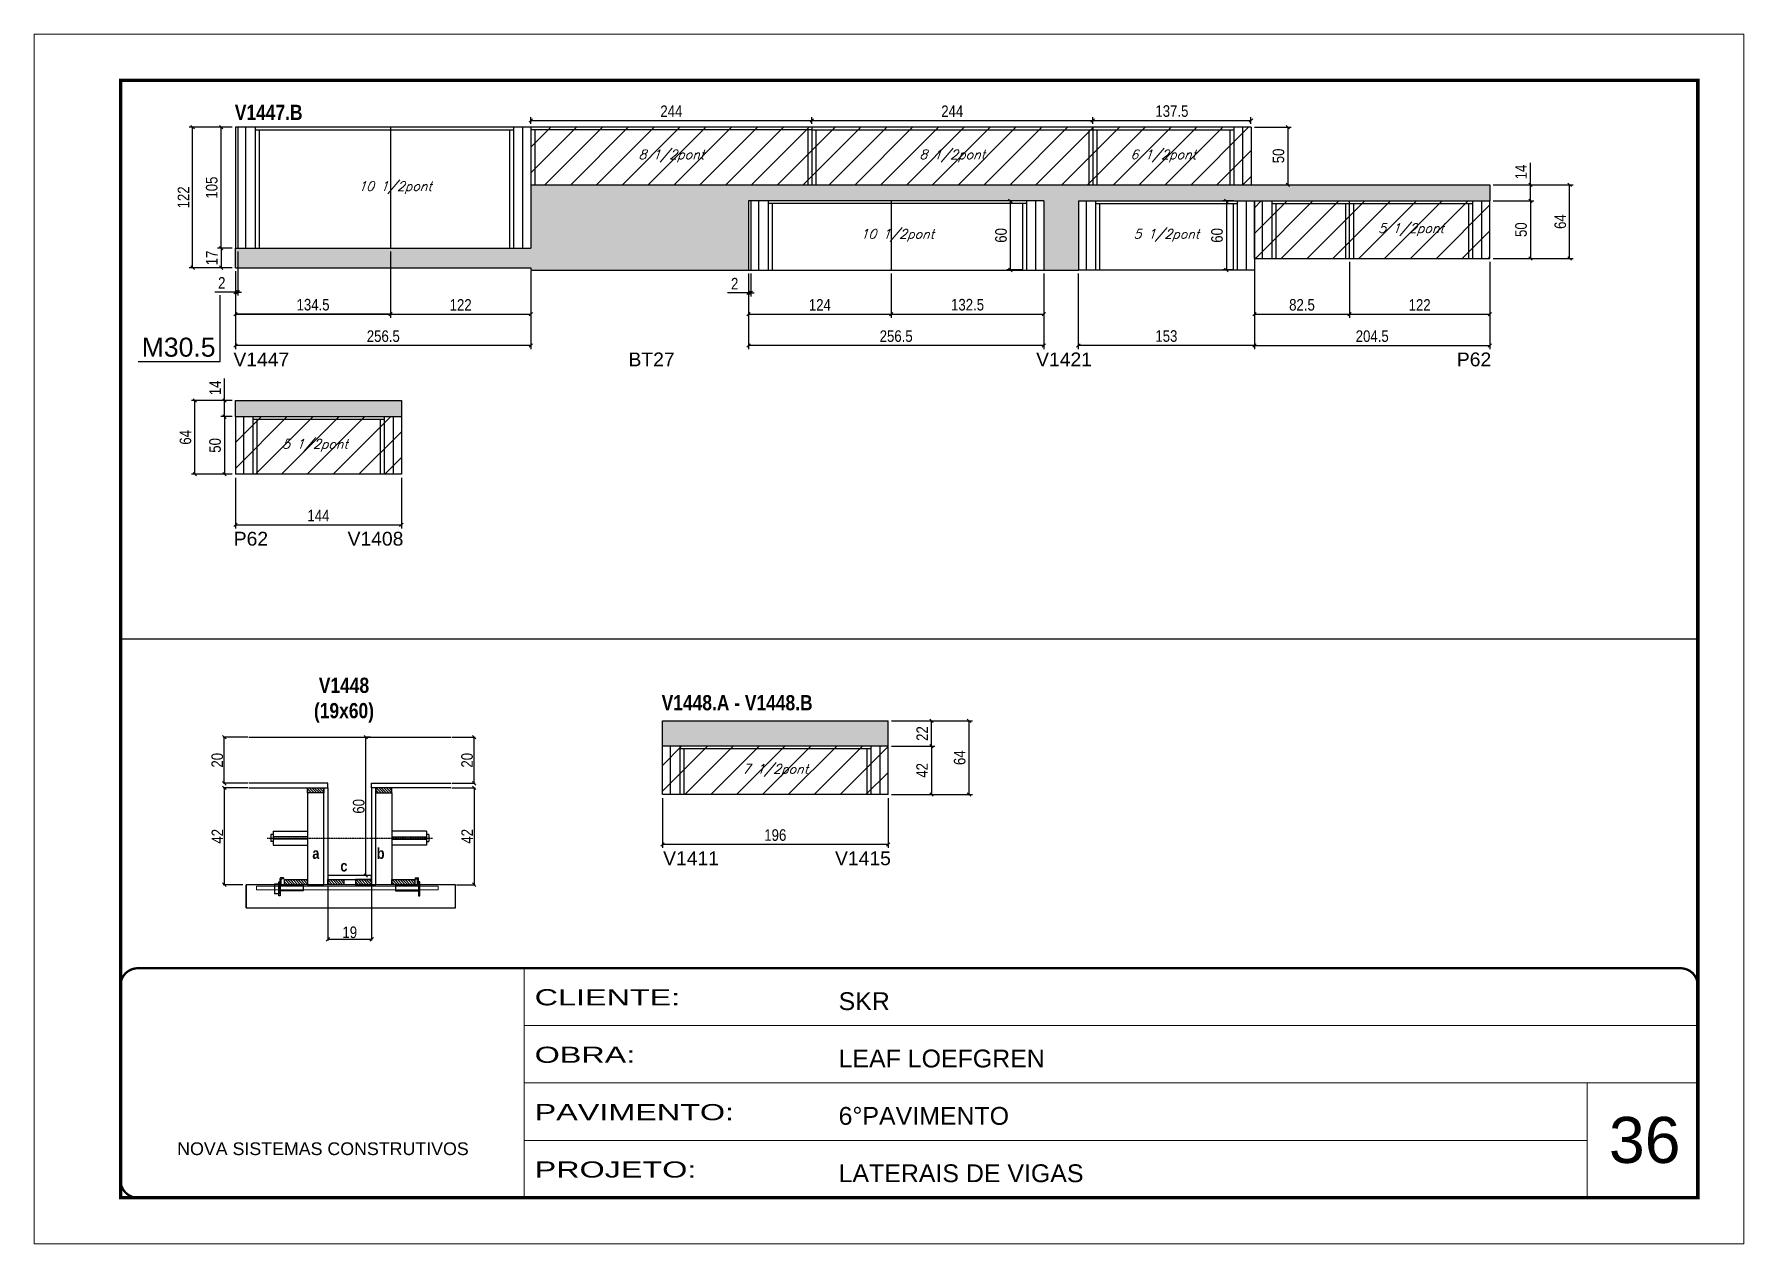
# Model space of a CAD drawing. Extents: x 3309 to 9563, y -2522 to 14608.
# Drawn here: x 8078 to 9563, y 4369 to 5419 of the extents above; entities that cross this region are included whole.
import ezdxf

# ---------------------------------------------------------------- set-up
doc = ezdxf.new("R2010")
doc.units = 0
for name, pattern in [('CONTINUO', [0]), ('DASHED', [0.75, 0.5, -0.25]), ('HIDDEN', [0.375, 0.25, -0.125])]:
    doc.linetypes.add(name, pattern=pattern)
for name, color, linetype in [('5', 5, 'Continuous'), ('barrote', 251, 'Continuous'), ('COTA', 241, 'Continuous'), ('detalhes', 4, 'Continuous'), ('NOMENCLATURA', 7, 'Continuous'), ('Painéis', 200, 'Continuous'), ('presilha', 1, 'Continuous'), ('SARR_2.2x10', 60, 'Continuous'), ('SARR_2.2x7', 40, 'Continuous'), ('SARR_3.5x7', 81, 'Continuous'), ('TENSOR', 3, 'Continuous'), ('texto', 7, 'Continuous')]:
    doc.layers.add(name, color=color, linetype=linetype)
for name, color, linetype, lineweight in [('CARIMBO', 255, 'Continuous', 9), ('CONCRETO', 251, 'Continuous', 25), ('Folhas', 255, 'Continuous', 9), ('Hachura', 251, 'Continuous', 9), ('SARRAFO DE PRESSAO', 251, 'DASHED', 9), ('SCO-___-LAJ', 2, 'Continuous', 0)]:
    doc.layers.add(name, color=color, linetype=linetype, lineweight=lineweight)
doc.styles.add('ARIAL', font='arial.ttf')
doc.styles.add('COTA TECNICA', font='techl___.ttf', dxfattribs={"height": 10})
doc.styles.add('COTA TECNICA 2X', font='techl___.ttf', dxfattribs={"height": 10})
doc.styles.add('Romans', font='romans.shx')
doc.styles.get("Standard").update_dxf_attribs({"font": 'arial.ttf'})
doc.styles.add('TECNICA', font='techb___.ttf', dxfattribs={"height": 10})
doc.styles.add('Tecnologia', font='')
doc.styles.get('Tecnologia').set_extended_font_data('Forgotten Futurist')
doc.dimstyles.new('PAINEL', dxfattribs={"dimtxt": 10, "dimasz": 3, "dimexe": 3, "dimexo": 3, "dimgap": 3, "dimtad": 1, "dimdec": 1, "dimzin": 12, "dimdsep": 46, "dimtxsty": 'COTA TECNICA', "dimblk1": 'OBLIQUE', "dimblk2": 'OBLIQUE', "dimsah": 1, "dimcen": 0.9, "dimclrd": 4, "dimclre": 4, "dimclrt": 240, "dimadec": 1, "dimazin": 3, "dimtfac": 1, "dimtdec": 1, "dimtmove": 0, "dimatfit": 3, "dimfxl": 1, "dimtolj": 1, "dimtzin": 12, "dimarcsym": 0})
doc.dimstyles.new('SECAO', dxfattribs={"dimscale": 0.333333, "dimtxt": 5, "dimasz": 9, "dimexe": 3, "dimexo": 3, "dimgap": 3, "dimtad": 1, "dimdec": 1, "dimlfac": 0.5, "dimzin": 12, "dimdsep": 46, "dimtxsty": 'COTA TECNICA 2X', "dimblk1": 'OBLIQUE', "dimblk2": 'OBLIQUE', "dimsah": 1, "dimcen": 0.9, "dimclrd": 4, "dimclre": 4, "dimclrt": 240, "dimadec": 1, "dimazin": 3, "dimtfac": 1, "dimtdec": 1, "dimtmove": 0, "dimatfit": 3, "dimfxl": 1, "dimtolj": 1, "dimtzin": 12, "dimarcsym": 0})
pattern_1 = [(135, (41568.496, -118831.1891), (-1.122532015, -1.122532015), [])]

msp = doc.modelspace()

# ---------------------------------------------------------------- texts
at = {"layer": '5', "linetype": 'Continuous'}
for s, p in [('V1447', (8250.94, 5130.96)), ('BT27', (8594.09, 5130.96)), ('V1421', (8948.19, 5130.96)), ('P62', (9313.63, 5130.96)), ('P62', (8251.21, 4975.31)), ('V1408', (8350.09, 4975.31)), ('V1411', (8624.18, 4697.9)), ('V1415', (8773.5, 4697.9))]:
    msp.add_text(s, height=12, rotation=0.00004, dxfattribs=at).set_placement(p)
at = {"layer": 'CARIMBO', "style": 'ARIAL'}
msp.add_text('36', height=40, dxfattribs=at).set_placement((9445.73, 4439.4))
at = {"layer": 'detalhes', "style": 'TECNICA'}
for s, p in [('a', (8319.48, 4703.42)), ('b', (8375.46, 4703.41)), ('c', (8343.85, 4692.45))]:
    msp.add_text(s, height=9.6, dxfattribs=at).set_placement(p)
at = {"layer": 'NOMENCLATURA', "style": 'TECNICA'}
for s, p in [('V1447.B', (8252.12, 5344.79)), ('V1448.A - V1448.B', (8622.9, 4832.35))]:
    msp.add_text(s, height=13.2, dxfattribs=at).set_placement(p)
at = {"layer": 'NOMENCLATURA', "linetype": 'Continuous'}
msp.add_text('M30.5', height=16.5, dxfattribs=at).set_placement((8171.31, 5139.34))
at = {"layer": 'NOMENCLATURA', "insert": (8346.96, 4860.68), "char_height": 13.2, "attachment_point": 2, "style": 'TECNICA'}
msp.add_mtext_dynamic_manual_height_columns('V1448\\P(19x60)', width=300.2766, gutter_width=1, heights=[0], dxfattribs=at)
at = {"layer": 'texto', "color": 2, "char_height": 8, "attachment_point": 5, "style": 'Romans'}
for s, insert in [('{\\Q19;\\C256;8 1/2pont}', (8631.34, 5313.55)), ('{\\Q19;\\C256;8 1/2pont}', (8875.34, 5313.55)), ('{\\Q19;\\C256;6 1/2pont}', (9058.59, 5313.55)), ('{\\Q19;\\C256;10 1/2pont}', (8391.34, 5286.05)), ('{\\Q19;\\C256;10 1/2pont}', (8827.59, 5244.55)), ('{\\Q19;\\C256;5 1/2pont}', (9061.34, 5244.55)), ('{\\Q19;\\C256;5 1/2pont}', (9273.84, 5249.55)), ('{\\Q19;\\C256;5 1/2pont}', (8321.84, 5062.29)), ('{\\Q19;\\C256;7 1/2pont}', (8721.62, 4780.16))]:
    msp.add_mtext(s, dxfattribs=dict(at, insert=insert))

# ---------------------------------------------------------------- blocks, each defined once
blk = doc.blocks.new('9999999999')
at = {"color": 30, "linetype": 'CONTINUO'}
for p, q in [((98564.6, 34230.2), (98564.6, 34429.4)), ((98564.6, 34379.6), (99584, 34379.6)), ((98564.6, 34329.8), (99488, 34329.8)), ((99584, 34329.8), (99488, 34329.8)), ((99488, 34329.8), (99488, 34230.2)), ((98564.6, 34280), (99488, 34280))]:
    blk.add_line(p, q, dxfattribs=at)
at = {"color": 30, "linetype": 'CONTINUO', "const_width": 2}
blk.add_lwpolyline([(99584, 34230.2), (99584, 34414.4, 0.414214), (99569, 34429.4), (98229, 34429.4, 0.414214), (98214, 34414.4), (98214, 34245.2, 0.414214), (98229, 34230.2), (99584, 34230.2)], format="xyb", dxfattribs=at)
at = {"layer": 'Folhas'}
blk.add_lwpolyline([(98139, 34190.2), (99624, 34190.2), (99624, 35240.2), (98139, 35240.2)], close=True, dxfattribs=at)
at = {"layer": 'Folhas', "color": 30, "const_width": 3}
blk.add_lwpolyline([(98214, 34230.2), (99584, 34230.2), (99584, 35200.2), (98214, 35200.2)], close=True, dxfattribs=at)
at = {"color": 7, "linetype": 'Continuous', "ltscale": 5, "style": 'ARIAL'}
for s, height, p in [('SKR', 15.48, (98837.7, 34393.1)), ('LEAF LOEFGREN', 15.483, (98837.7, 34343.3)), ('6°PAVIMENTO', 15.483, (98837.7, 34293.5)), ('NOVA SISTEMAS CONSTRUTIVOS', 11.059, (98263.2, 34267.2)), ('LATERAIS DE VIGAS', 15.483, (98837.7, 34243.7))]:
    blk.add_text(s, height=height, dxfattribs=at).set_placement(p)
at = {"layer": 'Folhas', "color": 7, "style": 'Tecnologia', "width": 1.5}
for s, p in [('CLIENTE:', (98573.7, 34397.2)), ('OBRA:', (98573.7, 34347.3)), ('PAVIMENTO:', (98573.7, 34297.5)), ('PROJETO:', (98573.7, 34247.7))]:
    blk.add_text(s, height=14, dxfattribs=at).set_placement(p)
blk = doc.blocks.new('_Oblique')
at = {"color": 0, "linetype": 'ByBlock', "lineweight": -2}
blk.add_line((-0.5, -0.5), (0.5, 0.5), dxfattribs=at)
blk = doc.blocks.new('*D2745')
at = {"layer": 'COTA', "color": 4, "lineweight": -2, "transparency": 16777216}
for p, q in [((8252.8, 5213.6), (8252.8, 5146)), ((8509.3, 5213.6), (8509.3, 5146)), ((8509.3, 5149), (8252.8, 5149))]:
    blk.add_line(p, q, dxfattribs=at)
at = {"layer": 'Defpoints', "color": 0, "transparency": 16777216}
for p in [(8252.8, 5216.6), (8509.3, 5216.6), (8252.8, 5149)]:
    blk.add_point(p, dxfattribs=at)
at = {"layer": 'COTA', "color": 4, "lineweight": -2, "transparency": 16777216, "xscale": 3, "yscale": 3, "zscale": 3, "rotation": 180}
blk.add_blockref('_Oblique', (8252.8, 5149), dxfattribs=at)
at = {"layer": 'COTA', "color": 4, "lineweight": -2, "transparency": 16777216, "xscale": 3, "yscale": 3, "zscale": 3}
blk.add_blockref('_Oblique', (8509.3, 5149), dxfattribs=at)
at = {"layer": 'COTA', "color": 240, "transparency": 16777216, "insert": (8381.1, 5157.1), "char_height": 10, "attachment_point": 5, "style": 'COTA TECNICA'}
blk.add_mtext('\\A1;256.5', dxfattribs=at)
blk = doc.blocks.new('*D2746')
at = {"layer": 'COTA', "color": 4, "lineweight": -2, "transparency": 16777216}
for p, q in [((8249.8, 5338.6), (8237.2, 5338.6)), ((8240.2, 5233.6), (8240.2, 5338.6)), ((8249.8, 5233.6), (8237.2, 5233.6))]:
    blk.add_line(p, q, dxfattribs=at)
at = {"layer": 'Defpoints', "color": 0, "transparency": 16777216}
for p in [(8240.2, 5338.6), (8252.8, 5338.6), (8252.8, 5233.6)]:
    blk.add_point(p, dxfattribs=at)
at = {"layer": 'COTA', "color": 4, "lineweight": -2, "transparency": 16777216, "xscale": 3, "yscale": 3, "zscale": 3}
for p, rotation in [((8240.2, 5338.6), 90), ((8240.2, 5233.6), 270)]:
    blk.add_blockref('_Oblique', p, dxfattribs=dict(at, rotation=rotation))
at = {"layer": 'COTA', "color": 240, "transparency": 16777216, "insert": (8232.1, 5286.1), "char_height": 10, "attachment_point": 5, "rotation": 90, "style": 'COTA TECNICA'}
blk.add_mtext('\\A1;105', dxfattribs=at)
blk = doc.blocks.new('*D2747')
at = {"layer": 'COTA', "color": 4, "lineweight": -2, "transparency": 16777216}
for p, q in [((8249.8, 5233.6), (8237.2, 5233.6)), ((8240.2, 5233.6), (8240.2, 5216.6)), ((8249.8, 5216.6), (8237.2, 5216.6))]:
    blk.add_line(p, q, dxfattribs=at)
at = {"layer": 'Defpoints', "color": 0, "transparency": 16777216}
for p in [(8252.8, 5233.6), (8240.2, 5216.6), (8252.8, 5216.6)]:
    blk.add_point(p, dxfattribs=at)
at = {"layer": 'COTA', "color": 4, "lineweight": -2, "transparency": 16777216, "xscale": 3, "yscale": 3, "zscale": 3}
for p, rotation in [((8240.2, 5233.6), 90), ((8240.2, 5216.6), 270)]:
    blk.add_blockref('_Oblique', p, dxfattribs=dict(at, rotation=rotation))
at = {"layer": 'COTA', "color": 240, "transparency": 16777216, "insert": (8232.1, 5225.1), "char_height": 10, "attachment_point": 5, "rotation": 90, "style": 'COTA TECNICA'}
blk.add_mtext('\\A1;17', dxfattribs=at)
blk = doc.blocks.new('*D2748')
at = {"layer": 'COTA', "color": 4, "lineweight": -2, "transparency": 16777216}
for p, q in [((8249.8, 5338.6), (8212.5, 5338.6)), ((8215.5, 5216.6), (8215.5, 5338.6)), ((8249.8, 5216.6), (8212.5, 5216.6))]:
    blk.add_line(p, q, dxfattribs=at)
at = {"layer": 'Defpoints', "color": 0, "transparency": 16777216}
for p in [(8215.5, 5338.6), (8252.8, 5338.6), (8252.8, 5216.6)]:
    blk.add_point(p, dxfattribs=at)
at = {"layer": 'COTA', "color": 4, "lineweight": -2, "transparency": 16777216, "xscale": 3, "yscale": 3, "zscale": 3}
for p, rotation in [((8215.5, 5338.6), 90), ((8215.5, 5216.6), 270)]:
    blk.add_blockref('_Oblique', p, dxfattribs=dict(at, rotation=rotation))
at = {"layer": 'COTA', "color": 240, "transparency": 16777216, "insert": (8207.5, 5277.6), "char_height": 10, "attachment_point": 5, "rotation": 90, "style": 'COTA TECNICA'}
blk.add_mtext('\\A1;122', dxfattribs=at)
blk = doc.blocks.new('*D2750')
at = {"layer": 'COTA', "color": 4, "lineweight": -2, "transparency": 16777216}
for p, q in [((8698.3, 5211.6), (8698.3, 5146)), ((8954.8, 5211.6), (8954.8, 5146)), ((8954.8, 5149), (8698.3, 5149))]:
    blk.add_line(p, q, dxfattribs=at)
at = {"layer": 'Defpoints', "color": 0, "transparency": 16777216}
for p in [(8698.3, 5214.6), (8954.8, 5214.6), (8698.3, 5149)]:
    blk.add_point(p, dxfattribs=at)
at = {"layer": 'COTA', "color": 4, "lineweight": -2, "transparency": 16777216, "xscale": 3, "yscale": 3, "zscale": 3, "rotation": 180}
blk.add_blockref('_Oblique', (8698.3, 5149), dxfattribs=at)
at = {"layer": 'COTA', "color": 4, "lineweight": -2, "transparency": 16777216, "xscale": 3, "yscale": 3, "zscale": 3}
blk.add_blockref('_Oblique', (8954.8, 5149), dxfattribs=at)
at = {"layer": 'COTA', "color": 240, "transparency": 16777216, "insert": (8826.6, 5157.1), "char_height": 10, "attachment_point": 5, "style": 'COTA TECNICA'}
blk.add_mtext('\\A1;256.5', dxfattribs=at)
blk = doc.blocks.new('*D2752')
at = {"layer": 'COTA', "color": 4, "lineweight": -2, "transparency": 16777216}
for p, q in [((8698.3, 5211.6), (8698.3, 5191.7)), ((8700.3, 5211.6), (8700.3, 5191.7)), ((8698.3, 5194.7), (8680.2, 5194.7)), ((8700.3, 5194.7), (8698.3, 5194.7)), ((8700.3, 5194.7), (8703.3, 5194.7))]:
    blk.add_line(p, q, dxfattribs=at)
at = {"layer": 'Defpoints', "color": 0, "transparency": 16777216}
for p in [(8698.3, 5214.6), (8700.3, 5214.6), (8698.3, 5194.7)]:
    blk.add_point(p, dxfattribs=at)
at = {"layer": 'COTA', "color": 4, "lineweight": -2, "transparency": 16777216, "xscale": 3, "yscale": 3, "zscale": 3}
blk.add_blockref('_Oblique', (8698.3, 5194.7), dxfattribs=at)
at = {"layer": 'COTA', "color": 4, "lineweight": -2, "transparency": 16777216, "xscale": 3, "yscale": 3, "zscale": 3, "rotation": 180}
blk.add_blockref('_Oblique', (8700.3, 5194.7), dxfattribs=at)
at = {"layer": 'COTA', "color": 240, "transparency": 16777216, "insert": (8686.3, 5202.7), "char_height": 10, "attachment_point": 5, "style": 'COTA TECNICA'}
blk.add_mtext('\\A1;2', dxfattribs=at)
blk = doc.blocks.new('*D2753')
at = {"layer": 'COTA', "color": 4, "lineweight": -2, "transparency": 16777216}
for p, q in [((8387.3, 5230.6), (8387.3, 5173.2)), ((8252.8, 5213.6), (8252.8, 5173.2)), ((8252.8, 5176.2), (8387.3, 5176.2))]:
    blk.add_line(p, q, dxfattribs=at)
at = {"layer": 'Defpoints', "color": 0, "transparency": 16777216}
for p in [(8387.3, 5233.6), (8252.8, 5216.6), (8387.3, 5176.2)]:
    blk.add_point(p, dxfattribs=at)
at = {"layer": 'COTA', "color": 4, "lineweight": -2, "transparency": 16777216, "xscale": 3, "yscale": 3, "zscale": 3, "rotation": 180}
blk.add_blockref('_Oblique', (8252.8, 5176.2), dxfattribs=at)
at = {"layer": 'COTA', "color": 4, "lineweight": -2, "transparency": 16777216, "xscale": 3, "yscale": 3, "zscale": 3}
blk.add_blockref('_Oblique', (8387.3, 5176.2), dxfattribs=at)
at = {"layer": 'COTA', "color": 240, "transparency": 16777216, "insert": (8320.1, 5184.4), "char_height": 10, "attachment_point": 5, "style": 'COTA TECNICA'}
blk.add_mtext('\\A1;134.5', dxfattribs=at)
blk = doc.blocks.new('*D2754')
at = {"layer": 'COTA', "color": 4, "lineweight": -2, "transparency": 16777216}
for p, q in [((8387.3, 5230.6), (8387.3, 5173.2)), ((8252.8, 5213.6), (8252.8, 5173.2)), ((8387.3, 5176.2), (8252.8, 5176.2))]:
    blk.add_line(p, q, dxfattribs=at)
at = {"layer": 'Defpoints', "color": 0, "transparency": 16777216}
for p in [(8387.3, 5233.6), (8252.8, 5216.6), (8252.8, 5176.2)]:
    blk.add_point(p, dxfattribs=at)
at = {"layer": 'COTA', "color": 4, "lineweight": -2, "transparency": 16777216, "xscale": 3, "yscale": 3, "zscale": 3, "rotation": 180}
blk.add_blockref('_Oblique', (8252.8, 5176.2), dxfattribs=at)
at = {"layer": 'COTA', "color": 4, "lineweight": -2, "transparency": 16777216, "xscale": 3, "yscale": 3, "zscale": 3}
blk.add_blockref('_Oblique', (8387.3, 5176.2), dxfattribs=at)
at = {"layer": 'COTA', "color": 240, "transparency": 16777216, "insert": (8320.1, 5184.4), "char_height": 10, "attachment_point": 5, "style": 'COTA TECNICA'}
blk.add_mtext('\\A1;134.5', dxfattribs=at)
blk = doc.blocks.new('*D2755')
at = {"layer": 'COTA', "color": 4, "lineweight": -2, "transparency": 16777216}
for p, q in [((8698.3, 5211.6), (8698.3, 5173.2)), ((8822.3, 5211.6), (8822.3, 5173.2)), ((8698.3, 5176.2), (8822.3, 5176.2))]:
    blk.add_line(p, q, dxfattribs=at)
at = {"layer": 'Defpoints', "color": 0, "transparency": 16777216}
for p in [(8698.3, 5214.6), (8822.3, 5214.6), (8822.3, 5176.2)]:
    blk.add_point(p, dxfattribs=at)
at = {"layer": 'COTA', "color": 4, "lineweight": -2, "transparency": 16777216, "xscale": 3, "yscale": 3, "zscale": 3, "rotation": 180}
blk.add_blockref('_Oblique', (8698.3, 5176.2), dxfattribs=at)
at = {"layer": 'COTA', "color": 4, "lineweight": -2, "transparency": 16777216, "xscale": 3, "yscale": 3, "zscale": 3}
blk.add_blockref('_Oblique', (8822.3, 5176.2), dxfattribs=at)
at = {"layer": 'COTA', "color": 240, "transparency": 16777216, "insert": (8760.3, 5184.3), "char_height": 10, "attachment_point": 5, "style": 'COTA TECNICA'}
blk.add_mtext('\\A1;124', dxfattribs=at)
blk = doc.blocks.new('*D2756')
at = {"layer": 'COTA', "color": 4, "lineweight": -2, "transparency": 16777216}
for p, q in [((8822.3, 5211.6), (8822.3, 5173.2)), ((8954.8, 5211.6), (8954.8, 5173.2)), ((8822.3, 5176.2), (8954.8, 5176.2))]:
    blk.add_line(p, q, dxfattribs=at)
at = {"layer": 'Defpoints', "color": 0, "transparency": 16777216}
for p in [(8822.3, 5214.6), (8954.8, 5214.6), (8954.8, 5176.2)]:
    blk.add_point(p, dxfattribs=at)
at = {"layer": 'COTA', "color": 4, "lineweight": -2, "transparency": 16777216, "xscale": 3, "yscale": 3, "zscale": 3, "rotation": 180}
blk.add_blockref('_Oblique', (8822.3, 5176.2), dxfattribs=at)
at = {"layer": 'COTA', "color": 4, "lineweight": -2, "transparency": 16777216, "xscale": 3, "yscale": 3, "zscale": 3}
blk.add_blockref('_Oblique', (8954.8, 5176.2), dxfattribs=at)
at = {"layer": 'COTA', "color": 240, "transparency": 16777216, "insert": (8888.6, 5184.4), "char_height": 10, "attachment_point": 5, "style": 'COTA TECNICA'}
blk.add_mtext('\\A1;132.5', dxfattribs=at)
blk = doc.blocks.new('*D2757')
at = {"layer": 'COTA', "color": 4, "lineweight": -2, "transparency": 16777216}
for p, q in [((8984.8, 5211.6), (8984.8, 5146)), ((9137.8, 5211.6), (9137.8, 5146)), ((9137.8, 5149), (8984.8, 5149))]:
    blk.add_line(p, q, dxfattribs=at)
at = {"layer": 'Defpoints', "color": 0, "transparency": 16777216}
for p in [(8984.8, 5214.6), (9137.8, 5214.6), (8984.8, 5149)]:
    blk.add_point(p, dxfattribs=at)
at = {"layer": 'COTA', "color": 4, "lineweight": -2, "transparency": 16777216, "xscale": 3, "yscale": 3, "zscale": 3, "rotation": 180}
blk.add_blockref('_Oblique', (8984.8, 5149), dxfattribs=at)
at = {"layer": 'COTA', "color": 4, "lineweight": -2, "transparency": 16777216, "xscale": 3, "yscale": 3, "zscale": 3}
blk.add_blockref('_Oblique', (9137.8, 5149), dxfattribs=at)
at = {"layer": 'COTA', "color": 240, "transparency": 16777216, "insert": (9061.3, 5157.2), "char_height": 10, "attachment_point": 5, "style": 'COTA TECNICA'}
blk.add_mtext('\\A1;153', dxfattribs=at)
blk = doc.blocks.new('*D2758')
at = {"layer": 'COTA', "color": 4, "linetype": 'ByBlock', "lineweight": -2, "transparency": 16777216}
for p, q in [((9137.8, 5221.6), (9137.8, 5173.2)), ((9220.3, 5221.6), (9220.3, 5173.2)), ((9137.8, 5176.2), (9220.3, 5176.2))]:
    blk.add_line(p, q, dxfattribs=at)
at = {"layer": 'Defpoints', "color": 0, "linetype": 'ByBlock', "transparency": 16777216}
for p in [(9137.8, 5224.6), (9220.3, 5224.6), (9220.3, 5176.2)]:
    blk.add_point(p, dxfattribs=at)
at = {"layer": 'COTA', "color": 4, "linetype": 'ByBlock', "lineweight": -2, "transparency": 16777216, "xscale": 3, "yscale": 3, "zscale": 3, "rotation": 180}
blk.add_blockref('_Oblique', (9137.8, 5176.2), dxfattribs=at)
at = {"layer": 'COTA', "color": 4, "linetype": 'ByBlock', "lineweight": -2, "transparency": 16777216, "xscale": 3, "yscale": 3, "zscale": 3}
blk.add_blockref('_Oblique', (9220.3, 5176.2), dxfattribs=at)
at = {"layer": 'COTA', "color": 240, "linetype": 'ByBlock', "transparency": 16777216, "insert": (9179.1, 5184.3), "char_height": 10, "attachment_point": 5, "style": 'COTA TECNICA'}
blk.add_mtext('\\A1;82.5', dxfattribs=at)
blk = doc.blocks.new('*D2759')
at = {"layer": 'COTA', "color": 4, "linetype": 'ByBlock', "lineweight": -2, "transparency": 16777216}
for p, q in [((9220.3, 5221.6), (9220.3, 5173.2)), ((9342.3, 5221.6), (9342.3, 5173.2)), ((9220.3, 5176.2), (9342.3, 5176.2))]:
    blk.add_line(p, q, dxfattribs=at)
at = {"layer": 'Defpoints', "color": 0, "linetype": 'ByBlock', "transparency": 16777216}
for p in [(9220.3, 5224.6), (9342.3, 5224.6), (9342.3, 5176.2)]:
    blk.add_point(p, dxfattribs=at)
at = {"layer": 'COTA', "color": 4, "linetype": 'ByBlock', "lineweight": -2, "transparency": 16777216, "xscale": 3, "yscale": 3, "zscale": 3, "rotation": 180}
blk.add_blockref('_Oblique', (9220.3, 5176.2), dxfattribs=at)
at = {"layer": 'COTA', "color": 4, "linetype": 'ByBlock', "lineweight": -2, "transparency": 16777216, "xscale": 3, "yscale": 3, "zscale": 3}
blk.add_blockref('_Oblique', (9342.3, 5176.2), dxfattribs=at)
at = {"layer": 'COTA', "color": 240, "linetype": 'ByBlock', "transparency": 16777216, "insert": (9281.3, 5184.3), "char_height": 10, "attachment_point": 5, "style": 'COTA TECNICA'}
blk.add_mtext('\\A1;122', dxfattribs=at)
blk = doc.blocks.new('*D2760')
at = {"layer": 'COTA', "color": 4, "linetype": 'ByBlock', "lineweight": -2, "transparency": 16777216}
for p, q in [((9137.8, 5221.6), (9137.8, 5146)), ((9342.3, 5221.6), (9342.3, 5146)), ((9137.8, 5149), (9342.3, 5149))]:
    blk.add_line(p, q, dxfattribs=at)
at = {"layer": 'Defpoints', "color": 0, "linetype": 'ByBlock', "transparency": 16777216}
for p in [(9137.8, 5224.6), (9342.3, 5224.6), (9342.3, 5149)]:
    blk.add_point(p, dxfattribs=at)
at = {"layer": 'COTA', "color": 4, "linetype": 'ByBlock', "lineweight": -2, "transparency": 16777216, "xscale": 3, "yscale": 3, "zscale": 3, "rotation": 180}
blk.add_blockref('_Oblique', (9137.8, 5149), dxfattribs=at)
at = {"layer": 'COTA', "color": 4, "linetype": 'ByBlock', "lineweight": -2, "transparency": 16777216, "xscale": 3, "yscale": 3, "zscale": 3}
blk.add_blockref('_Oblique', (9342.3, 5149), dxfattribs=at)
at = {"layer": 'COTA', "color": 240, "linetype": 'ByBlock', "transparency": 16777216, "insert": (9240.1, 5157.1), "char_height": 10, "attachment_point": 5, "style": 'COTA TECNICA'}
blk.add_mtext('\\A1;204.5', dxfattribs=at)
blk = doc.blocks.new('*D2761')
at = {"layer": 'COTA', "color": 4, "lineweight": -2, "transparency": 16777216}
for p, q in [((9345.3, 5274.6), (9380.5, 5274.6)), ((9377.5, 5274.6), (9377.5, 5224.6)), ((9345.3, 5224.6), (9380.5, 5224.6))]:
    blk.add_line(p, q, dxfattribs=at)
at = {"layer": 'Defpoints', "color": 0, "transparency": 16777216}
for p in [(9342.3, 5274.6), (9342.3, 5224.6), (9377.5, 5224.6)]:
    blk.add_point(p, dxfattribs=at)
at = {"layer": 'COTA', "color": 4, "lineweight": -2, "transparency": 16777216, "xscale": 3, "yscale": 3, "zscale": 3}
for p, rotation in [((9377.5, 5274.6), 90), ((9377.5, 5224.6), 270)]:
    blk.add_blockref('_Oblique', p, dxfattribs=dict(at, rotation=rotation))
at = {"layer": 'COTA', "color": 240, "transparency": 16777216, "insert": (9369.4, 5249.6), "char_height": 10, "attachment_point": 5, "rotation": 90, "style": 'COTA TECNICA'}
blk.add_mtext('\\A1;50', dxfattribs=at)
blk = doc.blocks.new('*D2762')
at = {"layer": 'COTA', "color": 4, "lineweight": -2, "transparency": 16777216}
for p, q in [((9377.5, 5288.6), (9377.5, 5307.7)), ((9345.3, 5288.6), (9380.5, 5288.6)), ((9377.5, 5274.6), (9377.5, 5288.6)), ((9345.3, 5274.6), (9380.5, 5274.6))]:
    blk.add_line(p, q, dxfattribs=at)
at = {"layer": 'Defpoints', "color": 0, "transparency": 16777216}
for p in [(9342.3, 5288.6), (9377.5, 5288.6), (9342.3, 5274.6)]:
    blk.add_point(p, dxfattribs=at)
at = {"layer": 'COTA', "color": 4, "lineweight": -2, "transparency": 16777216, "xscale": 3, "yscale": 3, "zscale": 3}
for p, rotation in [((9377.5, 5288.6), 90), ((9377.5, 5274.6), 270)]:
    blk.add_blockref('_Oblique', p, dxfattribs=dict(at, rotation=rotation))
at = {"layer": 'COTA', "color": 240, "transparency": 16777216, "insert": (9369.4, 5299.6), "char_height": 10, "attachment_point": 5, "rotation": 90, "style": 'COTA TECNICA'}
blk.add_mtext('\\A1;14', dxfattribs=at)
blk = doc.blocks.new('*D2763')
at = {"layer": 'COTA', "color": 4, "lineweight": -2, "transparency": 16777216}
for p, q in [((9345.3, 5288.6), (9414.6, 5288.6)), ((9411.6, 5224.6), (9411.6, 5288.6)), ((9345.3, 5224.6), (9414.6, 5224.6))]:
    blk.add_line(p, q, dxfattribs=at)
at = {"layer": 'Defpoints', "color": 0, "transparency": 16777216}
for p in [(9342.3, 5288.6), (9411.6, 5288.6), (9342.3, 5224.6)]:
    blk.add_point(p, dxfattribs=at)
at = {"layer": 'COTA', "color": 4, "lineweight": -2, "transparency": 16777216, "xscale": 3, "yscale": 3, "zscale": 3}
for p, rotation in [((9411.6, 5288.6), 90), ((9411.6, 5224.6), 270)]:
    blk.add_blockref('_Oblique', p, dxfattribs=dict(at, rotation=rotation))
at = {"layer": 'COTA', "color": 240, "transparency": 16777216, "insert": (9403.5, 5256.6), "char_height": 10, "attachment_point": 5, "rotation": 90, "style": 'COTA TECNICA'}
blk.add_mtext('\\A1;64', dxfattribs=at)
blk = doc.blocks.new('*D2764')
at = {"layer": 'COTA', "color": 4, "lineweight": -2, "transparency": 16777216}
for p, q in [((8936.8, 5274.6), (8922.8, 5274.6)), ((8925.8, 5214.6), (8925.8, 5274.6)), ((8936.8, 5214.6), (8922.8, 5214.6))]:
    blk.add_line(p, q, dxfattribs=at)
at = {"layer": 'Defpoints', "color": 0, "transparency": 16777216}
for p in [(8925.8, 5274.6), (8939.8, 5274.6), (8939.8, 5214.6)]:
    blk.add_point(p, dxfattribs=at)
at = {"layer": 'COTA', "color": 4, "lineweight": -2, "transparency": 16777216, "xscale": 3, "yscale": 3, "zscale": 3}
for p, rotation in [((8925.8, 5274.6), 90), ((8925.8, 5214.6), 270)]:
    blk.add_blockref('_Oblique', p, dxfattribs=dict(at, rotation=rotation))
at = {"layer": 'COTA', "color": 240, "transparency": 16777216, "insert": (8917.7, 5244.6), "char_height": 10, "attachment_point": 5, "rotation": 90, "style": 'COTA TECNICA'}
blk.add_mtext('\\A1;60', dxfattribs=at)
blk = doc.blocks.new('*D2765')
at = {"layer": 'COTA', "color": 4, "lineweight": -2, "transparency": 16777216}
for p, q in [((8509.3, 5341.6), (8509.3, 5347.3)), ((8753.3, 5341.6), (8753.3, 5347.3)), ((8509.3, 5344.3), (8753.3, 5344.3))]:
    blk.add_line(p, q, dxfattribs=at)
at = {"layer": 'Defpoints', "color": 0, "transparency": 16777216}
for p in [(8509.3, 5338.6), (8753.3, 5344.3), (8753.3, 5338.6)]:
    blk.add_point(p, dxfattribs=at)
at = {"layer": 'COTA', "color": 4, "lineweight": -2, "transparency": 16777216, "xscale": 3, "yscale": 3, "zscale": 3, "rotation": 180}
blk.add_blockref('_Oblique', (8509.3, 5344.3), dxfattribs=at)
at = {"layer": 'COTA', "color": 4, "lineweight": -2, "transparency": 16777216, "xscale": 3, "yscale": 3, "zscale": 3}
blk.add_blockref('_Oblique', (8753.3, 5344.3), dxfattribs=at)
at = {"layer": 'COTA', "color": 240, "transparency": 16777216, "insert": (8631.3, 5352.4), "char_height": 10, "attachment_point": 5, "style": 'COTA TECNICA'}
blk.add_mtext('\\A1;244', dxfattribs=at)
blk = doc.blocks.new('*D2766')
at = {"layer": 'COTA', "color": 4, "lineweight": -2, "transparency": 16777216}
for p, q in [((8753.3, 5341.6), (8753.3, 5347.3)), ((8997.3, 5341.6), (8997.3, 5347.3)), ((8753.3, 5344.3), (8997.3, 5344.3))]:
    blk.add_line(p, q, dxfattribs=at)
at = {"layer": 'Defpoints', "color": 0, "transparency": 16777216}
for p in [(8753.3, 5338.6), (8997.3, 5344.3), (8997.3, 5338.6)]:
    blk.add_point(p, dxfattribs=at)
at = {"layer": 'COTA', "color": 4, "lineweight": -2, "transparency": 16777216, "xscale": 3, "yscale": 3, "zscale": 3, "rotation": 180}
blk.add_blockref('_Oblique', (8753.3, 5344.3), dxfattribs=at)
at = {"layer": 'COTA', "color": 4, "lineweight": -2, "transparency": 16777216, "xscale": 3, "yscale": 3, "zscale": 3}
blk.add_blockref('_Oblique', (8997.3, 5344.3), dxfattribs=at)
at = {"layer": 'COTA', "color": 240, "transparency": 16777216, "insert": (8875.3, 5352.4), "char_height": 10, "attachment_point": 5, "style": 'COTA TECNICA'}
blk.add_mtext('\\A1;244', dxfattribs=at)
blk = doc.blocks.new('*D2767')
at = {"layer": 'COTA', "color": 4, "lineweight": -2, "transparency": 16777216}
for p, q in [((8997.3, 5341.6), (8997.3, 5347.3)), ((9134.8, 5341.6), (9134.8, 5347.3)), ((8997.3, 5344.3), (9134.8, 5344.3))]:
    blk.add_line(p, q, dxfattribs=at)
at = {"layer": 'Defpoints', "color": 0, "transparency": 16777216}
for p in [(8997.3, 5338.6), (9134.8, 5344.3), (9134.8, 5338.6)]:
    blk.add_point(p, dxfattribs=at)
at = {"layer": 'COTA', "color": 4, "lineweight": -2, "transparency": 16777216, "xscale": 3, "yscale": 3, "zscale": 3, "rotation": 180}
blk.add_blockref('_Oblique', (8997.3, 5344.3), dxfattribs=at)
at = {"layer": 'COTA', "color": 4, "lineweight": -2, "transparency": 16777216, "xscale": 3, "yscale": 3, "zscale": 3}
blk.add_blockref('_Oblique', (9134.8, 5344.3), dxfattribs=at)
at = {"layer": 'COTA', "color": 240, "transparency": 16777216, "insert": (9066.1, 5352.5), "char_height": 10, "attachment_point": 5, "style": 'COTA TECNICA'}
blk.add_mtext('\\A1;137.5', dxfattribs=at)
blk = doc.blocks.new('*D2769')
at = {"layer": 'COTA', "color": 4, "lineweight": -2, "transparency": 16777216}
for p, q in [((8252.8, 5034.3), (8252.8, 4990.3)), ((8396.8, 5034.3), (8396.8, 4990.3)), ((8252.8, 4993.3), (8396.8, 4993.3))]:
    blk.add_line(p, q, dxfattribs=at)
at = {"layer": 'Defpoints', "color": 0, "transparency": 16777216}
for p in [(8252.8, 5037.3), (8396.8, 5037.3), (8396.8, 4993.3)]:
    blk.add_point(p, dxfattribs=at)
at = {"layer": 'COTA', "color": 4, "lineweight": -2, "transparency": 16777216, "xscale": 3, "yscale": 3, "zscale": 3, "rotation": 180}
blk.add_blockref('_Oblique', (8252.8, 4993.3), dxfattribs=at)
at = {"layer": 'COTA', "color": 4, "lineweight": -2, "transparency": 16777216, "xscale": 3, "yscale": 3, "zscale": 3}
blk.add_blockref('_Oblique', (8396.8, 4993.3), dxfattribs=at)
at = {"layer": 'COTA', "color": 240, "transparency": 16777216, "insert": (8324.8, 5001.4), "char_height": 10, "attachment_point": 5, "style": 'COTA TECNICA'}
blk.add_mtext('\\A1;144', dxfattribs=at)
blk = doc.blocks.new('*D2768')
at = {"layer": 'COTA', "color": 4, "lineweight": -2, "transparency": 16777216}
for p, q in [((8249.8, 5087.3), (8240.1, 5087.3)), ((8243.1, 5087.3), (8243.1, 5037.3)), ((8249.8, 5037.3), (8240.1, 5037.3))]:
    blk.add_line(p, q, dxfattribs=at)
at = {"layer": 'Defpoints', "color": 0, "transparency": 16777216}
for p in [(8252.8, 5087.3), (8243.1, 5037.3), (8252.8, 5037.3)]:
    blk.add_point(p, dxfattribs=at)
at = {"layer": 'COTA', "color": 4, "lineweight": -2, "transparency": 16777216, "xscale": 3, "yscale": 3, "zscale": 3}
for p, rotation in [((8243.1, 5087.3), 90), ((8243.1, 5037.3), 270)]:
    blk.add_blockref('_Oblique', p, dxfattribs=dict(at, rotation=rotation))
at = {"layer": 'COTA', "color": 240, "transparency": 16777216, "insert": (8235, 5062.3), "char_height": 10, "attachment_point": 5, "rotation": 90, "style": 'COTA TECNICA'}
blk.add_mtext('\\A1;50', dxfattribs=at)
blk = doc.blocks.new('*D2770')
at = {"layer": 'COTA', "color": 4, "lineweight": -2, "transparency": 16777216}
for p, q in [((8243.1, 5101.3), (8243.1, 5120.4)), ((8249.8, 5101.3), (8240.1, 5101.3)), ((8243.1, 5087.3), (8243.1, 5101.3)), ((8249.8, 5087.3), (8240.1, 5087.3))]:
    blk.add_line(p, q, dxfattribs=at)
at = {"layer": 'Defpoints', "color": 0, "transparency": 16777216}
for p in [(8243.1, 5101.3), (8252.8, 5101.3), (8252.8, 5087.3)]:
    blk.add_point(p, dxfattribs=at)
at = {"layer": 'COTA', "color": 4, "lineweight": -2, "transparency": 16777216, "xscale": 3, "yscale": 3, "zscale": 3}
for p, rotation in [((8243.1, 5101.3), 90), ((8243.1, 5087.3), 270)]:
    blk.add_blockref('_Oblique', p, dxfattribs=dict(at, rotation=rotation))
at = {"layer": 'COTA', "color": 240, "transparency": 16777216, "insert": (8235, 5112.3), "char_height": 10, "attachment_point": 5, "rotation": 90, "style": 'COTA TECNICA'}
blk.add_mtext('\\A1;14', dxfattribs=at)
blk = doc.blocks.new('*D2771')
at = {"layer": 'COTA', "color": 4, "lineweight": -2, "transparency": 16777216}
for p, q in [((8249.8, 5101.3), (8214.4, 5101.3)), ((8217.4, 5037.3), (8217.4, 5101.3)), ((8249.8, 5037.3), (8214.4, 5037.3))]:
    blk.add_line(p, q, dxfattribs=at)
at = {"layer": 'Defpoints', "color": 0, "transparency": 16777216}
for p in [(8217.4, 5101.3), (8252.8, 5101.3), (8252.8, 5037.3)]:
    blk.add_point(p, dxfattribs=at)
at = {"layer": 'COTA', "color": 4, "lineweight": -2, "transparency": 16777216, "xscale": 3, "yscale": 3, "zscale": 3}
for p, rotation in [((8217.4, 5101.3), 90), ((8217.4, 5037.3), 270)]:
    blk.add_blockref('_Oblique', p, dxfattribs=dict(at, rotation=rotation))
at = {"layer": 'COTA', "color": 240, "transparency": 16777216, "insert": (8209.3, 5069.3), "char_height": 10, "attachment_point": 5, "rotation": 90, "style": 'COTA TECNICA'}
blk.add_mtext('\\A1;64', dxfattribs=at)
blk = doc.blocks.new('*D2774')
at = {"layer": 'COTA', "color": 4, "lineweight": -2, "transparency": 16777216}
for p, q in [((8333, 4680), (8333, 4632.5)), ((8371, 4680), (8371, 4632.5)), ((8371, 4633.5), (8333, 4633.5))]:
    blk.add_line(p, q, dxfattribs=at)
at = {"layer": 'Defpoints', "color": 0, "transparency": 16777216}
for p in [(8333, 4681), (8371, 4681), (8333, 4633.5)]:
    blk.add_point(p, dxfattribs=at)
at = {"layer": 'COTA', "color": 4, "lineweight": -2, "transparency": 16777216, "xscale": 3, "yscale": 3, "zscale": 3, "rotation": 180}
blk.add_blockref('_Oblique', (8333, 4633.5), dxfattribs=at)
at = {"layer": 'COTA', "color": 4, "lineweight": -2, "transparency": 16777216, "xscale": 3, "yscale": 3, "zscale": 3}
blk.add_blockref('_Oblique', (8371, 4633.5), dxfattribs=at)
at = {"layer": 'COTA', "color": 240, "transparency": 16777216, "insert": (8352, 4639.6), "char_height": 10, "attachment_point": 5, "style": 'COTA TECNICA 2X'}
blk.add_mtext('\\A1;19', dxfattribs=at)
blk = doc.blocks.new('PRESILHA METÁLICA 1')
at = {"layer": 'presilha'}
for p, q in [((0, 13), (6, 13)), ((0, 13), (0, 0)), ((6, 0), (0, 0)), ((6, 15.5), (7.5, 15.5)), ((6, -2.5), (6, 15.5)), ((6, 13), (6, 0)), ((7.5, 10.6), (7.5, 19.9)), ((7.5, 15.5), (7.5, -2.5)), ((37.5, 4.1), (7.5, 4.1)), ((12, 21), (8.6, 21)), ((9, 11.6), (9, 18.9)), ((12, 19.5), (9.6, 19.5)), ((37.5, 11), (9.6, 11)), ((12, 21), (12, 19.5)), ((37.5, 11), (37.5, 4.1)), ((7.5, -2.5), (6, -2.5))]:
    blk.add_line(p, q, dxfattribs=at)
for centre, radius, start, end in [((8.6, 19.9), 1.14, 90, 180), ((9.6, 18.9), 0.57, 90, 180), ((9.6, 11.6), 0.57, 180, 270)]:
    blk.add_arc(centre, radius, start, end, dxfattribs=at)
blk = doc.blocks.new('PRESILHA METÁLICA 2')
at = {"layer": 'presilha'}
for p, q in [((-5.2, 23.5), (-5.2, 22)), ((-5.2, 23.5), (-1.9, 23.5)), ((-0.8, 14.6), (-0.8, 22.4)), ((-30.8, 13.5), (-30.8, 6.6)), ((-30.8, 13.5), (-2.8, 13.5)), ((-30.8, 6.6), (-0.8, 6.6)), ((-5.2, 22), (-2.8, 22)), ((-2.2, 14.1), (-2.2, 21.4)), ((0.8, 18), (-0.8, 18)), ((-0.8, 18), (-0.8, 0)), ((-0.8, 0), (0.8, 0)), ((0.8, 0), (0.8, 18))]:
    blk.add_line(p, q, dxfattribs=at)
for centre, radius, start, end in [((-1.9, 22.4), 1.14, 0, 90), ((-2.8, 21.4), 0.57, 0, 90), ((-2.8, 14.1), 0.57, 270, 0)]:
    blk.add_arc(centre, radius, start, end, dxfattribs=at)
blk = doc.blocks.new('*D2775')
at = {"layer": 'COTA', "color": 4, "lineweight": -2, "transparency": 16777216}
for p, q in [((8440.7, 4765), (8461, 4765)), ((8460, 4765), (8460, 4681)), ((8444.8, 4681), (8461, 4681))]:
    blk.add_line(p, q, dxfattribs=at)
at = {"layer": 'Defpoints', "color": 0, "transparency": 16777216}
for p in [(8439.7, 4765), (8443.8, 4681), (8460, 4681)]:
    blk.add_point(p, dxfattribs=at)
at = {"layer": 'COTA', "color": 4, "lineweight": -2, "transparency": 16777216, "xscale": 3, "yscale": 3, "zscale": 3}
for p, rotation in [((8460, 4765), 90), ((8460, 4681), 270)]:
    blk.add_blockref('_Oblique', p, dxfattribs=dict(at, rotation=rotation))
at = {"layer": 'COTA', "color": 240, "transparency": 16777216, "insert": (8453.9, 4723), "char_height": 10, "attachment_point": 5, "rotation": 90, "style": 'COTA TECNICA 2X'}
blk.add_mtext('\\A1;42', dxfattribs=at)
blk = doc.blocks.new('*D2776')
at = {"layer": 'COTA', "color": 4, "lineweight": -2, "transparency": 16777216}
for p, q in [((8263.3, 4765), (8242, 4765)), ((8243, 4765), (8243, 4681)), ((8259.1, 4681), (8242, 4681))]:
    blk.add_line(p, q, dxfattribs=at)
at = {"layer": 'Defpoints', "color": 0, "transparency": 16777216}
for p in [(8264.3, 4765), (8243, 4681), (8260.1, 4681)]:
    blk.add_point(p, dxfattribs=at)
at = {"layer": 'COTA', "color": 4, "lineweight": -2, "transparency": 16777216, "xscale": 3, "yscale": 3, "zscale": 3}
for p, rotation in [((8243, 4765), 90), ((8243, 4681), 270)]:
    blk.add_blockref('_Oblique', p, dxfattribs=dict(at, rotation=rotation))
at = {"layer": 'COTA', "color": 240, "transparency": 16777216, "insert": (8237, 4723), "char_height": 10, "attachment_point": 5, "rotation": 90, "style": 'COTA TECNICA 2X'}
blk.add_mtext('\\A1;42', dxfattribs=at)
blk = doc.blocks.new('*D2777')
at = {"layer": 'COTA', "color": 4, "lineweight": -2, "transparency": 16777216}
for p, q in [((8370, 4809), (8364.9, 4809)), ((8365.9, 4689), (8365.9, 4809)), ((8370, 4689), (8364.9, 4689))]:
    blk.add_line(p, q, dxfattribs=at)
at = {"layer": 'Defpoints', "color": 0, "transparency": 16777216}
for p in [(8365.9, 4809), (8371, 4809), (8371, 4689)]:
    blk.add_point(p, dxfattribs=at)
at = {"layer": 'COTA', "color": 4, "lineweight": -2, "transparency": 16777216, "xscale": 3, "yscale": 3, "zscale": 3}
for p, rotation in [((8365.9, 4809), 90), ((8365.9, 4689), 270)]:
    blk.add_blockref('_Oblique', p, dxfattribs=dict(at, rotation=rotation))
at = {"layer": 'COTA', "color": 240, "transparency": 16777216, "insert": (8359.8, 4749), "char_height": 10, "attachment_point": 5, "rotation": 90, "style": 'COTA TECNICA 2X'}
blk.add_mtext('\\A1;60', dxfattribs=at)
blk = doc.blocks.new('*D2778')
at = {"layer": 'COTA', "color": 4, "lineweight": -2, "transparency": 16777216}
for p, q in [((8263.3, 4809), (8242, 4809)), ((8243, 4769), (8243, 4809)), ((8263.3, 4769), (8242, 4769))]:
    blk.add_line(p, q, dxfattribs=at)
at = {"layer": 'Defpoints', "color": 0, "transparency": 16777216}
for p in [(8243, 4809), (8264.3, 4809), (8264.3, 4769)]:
    blk.add_point(p, dxfattribs=at)
at = {"layer": 'COTA', "color": 4, "lineweight": -2, "transparency": 16777216, "xscale": 3, "yscale": 3, "zscale": 3}
for p, rotation in [((8243, 4809), 90), ((8243, 4769), 270)]:
    blk.add_blockref('_Oblique', p, dxfattribs=dict(at, rotation=rotation))
at = {"layer": 'COTA', "color": 240, "transparency": 16777216, "insert": (8236.9, 4789), "char_height": 10, "attachment_point": 5, "rotation": 90, "style": 'COTA TECNICA 2X'}
blk.add_mtext('\\A1;20', dxfattribs=at)
blk = doc.blocks.new('*D2773')
at = {"layer": 'COTA', "color": 4, "linetype": 'ByBlock', "lineweight": -2, "transparency": 16777216}
for p, q in [((8623.6, 4756.2), (8623.6, 4712.9)), ((8819.6, 4756.2), (8819.6, 4712.9)), ((8819.6, 4715.9), (8623.6, 4715.9))]:
    blk.add_line(p, q, dxfattribs=at)
at = {"layer": 'Defpoints', "color": 0, "linetype": 'ByBlock', "transparency": 16777216}
for p in [(8623.6, 4759.2), (8819.6, 4759.2), (8623.6, 4715.9)]:
    blk.add_point(p, dxfattribs=at)
at = {"layer": 'COTA', "color": 4, "linetype": 'ByBlock', "lineweight": -2, "transparency": 16777216, "xscale": 3, "yscale": 3, "zscale": 3, "rotation": 180}
blk.add_blockref('_Oblique', (8623.6, 4715.9), dxfattribs=at)
at = {"layer": 'COTA', "color": 4, "linetype": 'ByBlock', "lineweight": -2, "transparency": 16777216, "xscale": 3, "yscale": 3, "zscale": 3}
blk.add_blockref('_Oblique', (8819.6, 4715.9), dxfattribs=at)
at = {"layer": 'COTA', "color": 240, "linetype": 'ByBlock', "transparency": 16777216, "insert": (8721.6, 4724), "char_height": 10, "attachment_point": 5, "style": 'COTA TECNICA'}
blk.add_mtext('\\A1;196', dxfattribs=at)
blk = doc.blocks.new('*D2780')
at = {"layer": 'COTA', "color": 4, "lineweight": -2, "transparency": 16777216}
for p, q in [((8440.7, 4809), (8461, 4809)), ((8460, 4769), (8460, 4809)), ((8440.7, 4769), (8461, 4769))]:
    blk.add_line(p, q, dxfattribs=at)
at = {"layer": 'Defpoints', "color": 0, "transparency": 16777216}
for p in [(8439.7, 4809), (8460, 4809), (8439.7, 4769)]:
    blk.add_point(p, dxfattribs=at)
at = {"layer": 'COTA', "color": 4, "lineweight": -2, "transparency": 16777216, "xscale": 3, "yscale": 3, "zscale": 3}
for p, rotation in [((8460, 4809), 90), ((8460, 4769), 270)]:
    blk.add_blockref('_Oblique', p, dxfattribs=dict(at, rotation=rotation))
at = {"layer": 'COTA', "color": 240, "transparency": 16777216, "insert": (8453.9, 4789), "char_height": 10, "attachment_point": 5, "rotation": 90, "style": 'COTA TECNICA 2X'}
blk.add_mtext('\\A1;20', dxfattribs=at)
blk = doc.blocks.new('*D2782')
at = {"layer": 'COTA', "color": 4, "lineweight": -2, "transparency": 16777216}
for p, q in [((8822.6, 4801.2), (8860.2, 4801.2)), ((8857.2, 4801.2), (8857.2, 4759.2)), ((8822.6, 4759.2), (8860.2, 4759.2))]:
    blk.add_line(p, q, dxfattribs=at)
at = {"layer": 'Defpoints', "color": 0, "transparency": 16777216}
for p in [(8819.6, 4801.2), (8819.6, 4759.2), (8857.2, 4759.2)]:
    blk.add_point(p, dxfattribs=at)
at = {"layer": 'COTA', "color": 4, "lineweight": -2, "transparency": 16777216, "xscale": 3, "yscale": 3, "zscale": 3}
for p, rotation in [((8857.2, 4801.2), 90), ((8857.2, 4759.2), 270)]:
    blk.add_blockref('_Oblique', p, dxfattribs=dict(at, rotation=rotation))
at = {"layer": 'COTA', "color": 240, "transparency": 16777216, "insert": (8849.1, 4780.2), "char_height": 10, "attachment_point": 5, "rotation": 90, "style": 'COTA TECNICA'}
blk.add_mtext('\\A1;42', dxfattribs=at)
blk = doc.blocks.new('*D2783')
at = {"layer": 'COTA', "color": 4, "lineweight": -2, "transparency": 16777216}
for p, q in [((8822.6, 4823.2), (8860.2, 4823.2)), ((8857.2, 4801.2), (8857.2, 4823.2)), ((8822.6, 4801.2), (8860.2, 4801.2))]:
    blk.add_line(p, q, dxfattribs=at)
at = {"layer": 'Defpoints', "color": 0, "transparency": 16777216}
for p in [(8819.6, 4823.2), (8857.2, 4823.2), (8819.6, 4801.2)]:
    blk.add_point(p, dxfattribs=at)
at = {"layer": 'COTA', "color": 4, "lineweight": -2, "transparency": 16777216, "xscale": 3, "yscale": 3, "zscale": 3}
for p, rotation in [((8857.2, 4823.2), 90), ((8857.2, 4801.2), 270)]:
    blk.add_blockref('_Oblique', p, dxfattribs=dict(at, rotation=rotation))
at = {"layer": 'COTA', "color": 240, "transparency": 16777216, "insert": (8849.2, 4812.2), "char_height": 10, "attachment_point": 5, "rotation": 90, "style": 'COTA TECNICA'}
blk.add_mtext('\\A1;22', dxfattribs=at)
blk = doc.blocks.new('*D2784')
at = {"layer": 'COTA', "color": 4, "lineweight": -2, "transparency": 16777216}
for p, q in [((8822.6, 4823.2), (8892.9, 4823.2)), ((8889.9, 4759.2), (8889.9, 4823.2)), ((8822.6, 4759.2), (8892.9, 4759.2))]:
    blk.add_line(p, q, dxfattribs=at)
at = {"layer": 'Defpoints', "color": 0, "transparency": 16777216}
for p in [(8819.6, 4823.2), (8889.9, 4823.2), (8819.6, 4759.2)]:
    blk.add_point(p, dxfattribs=at)
at = {"layer": 'COTA', "color": 4, "lineweight": -2, "transparency": 16777216, "xscale": 3, "yscale": 3, "zscale": 3}
for p, rotation in [((8889.9, 4823.2), 90), ((8889.9, 4759.2), 270)]:
    blk.add_blockref('_Oblique', p, dxfattribs=dict(at, rotation=rotation))
at = {"layer": 'COTA', "color": 240, "transparency": 16777216, "insert": (8881.8, 4791.2), "char_height": 10, "attachment_point": 5, "rotation": 90, "style": 'COTA TECNICA'}
blk.add_mtext('\\A1;64', dxfattribs=at)
blk = doc.blocks.new('*D3017')
at = {"layer": 'COTA', "color": 4, "lineweight": -2, "transparency": 16777216}
for p, q in [((9137.8, 5338.6), (9169.8, 5338.6)), ((9166.8, 5338.6), (9166.8, 5288.6)), ((9137.8, 5288.6), (9169.8, 5288.6))]:
    blk.add_line(p, q, dxfattribs=at)
at = {"layer": 'Defpoints', "color": 0, "transparency": 16777216}
for p in [(9134.8, 5338.6), (9134.8, 5288.6), (9166.8, 5288.6)]:
    blk.add_point(p, dxfattribs=at)
at = {"layer": 'COTA', "color": 4, "lineweight": -2, "transparency": 16777216, "xscale": 3, "yscale": 3, "zscale": 3}
for p, rotation in [((9166.8, 5338.6), 90), ((9166.8, 5288.6), 270)]:
    blk.add_blockref('_Oblique', p, dxfattribs=dict(at, rotation=rotation))
at = {"layer": 'COTA', "color": 240, "transparency": 16777216, "insert": (9158.7, 5313.6), "char_height": 10, "attachment_point": 5, "rotation": 90, "style": 'COTA TECNICA'}
blk.add_mtext('\\A1;50', dxfattribs=at)
blk = doc.blocks.new('*D3018')
at = {"layer": 'COTA', "color": 4, "lineweight": -2, "transparency": 16777216}
for p, q in [((9119.8, 5274.6), (9110.4, 5274.6)), ((9113.4, 5274.6), (9113.4, 5214.6)), ((9119.8, 5214.6), (9110.4, 5214.6))]:
    blk.add_line(p, q, dxfattribs=at)
at = {"layer": 'Defpoints', "color": 0, "transparency": 16777216}
for p in [(9122.8, 5274.6), (9113.4, 5214.6), (9122.8, 5214.6)]:
    blk.add_point(p, dxfattribs=at)
at = {"layer": 'COTA', "color": 4, "lineweight": -2, "transparency": 16777216, "xscale": 3, "yscale": 3, "zscale": 3}
for p, rotation in [((9113.4, 5274.6), 90), ((9113.4, 5214.6), 270)]:
    blk.add_blockref('_Oblique', p, dxfattribs=dict(at, rotation=rotation))
at = {"layer": 'COTA', "color": 240, "transparency": 16777216, "insert": (9105.3, 5244.6), "char_height": 10, "attachment_point": 5, "rotation": 90, "style": 'COTA TECNICA'}
blk.add_mtext('\\A1;60', dxfattribs=at)
blk = doc.blocks.new('*D3139')
at = {"layer": 'COTA', "color": 4, "lineweight": -2, "transparency": 16777216}
for p, q in [((8387.3, 5230.6), (8387.3, 5173.2)), ((8509.3, 5211.6), (8509.3, 5173.2)), ((8387.3, 5176.2), (8509.3, 5176.2))]:
    blk.add_line(p, q, dxfattribs=at)
at = {"layer": 'Defpoints', "color": 0, "transparency": 16777216}
for p in [(8387.3, 5233.6), (8509.3, 5214.6), (8509.3, 5176.2)]:
    blk.add_point(p, dxfattribs=at)
at = {"layer": 'COTA', "color": 4, "lineweight": -2, "transparency": 16777216, "xscale": 3, "yscale": 3, "zscale": 3, "rotation": 180}
blk.add_blockref('_Oblique', (8387.3, 5176.2), dxfattribs=at)
at = {"layer": 'COTA', "color": 4, "lineweight": -2, "transparency": 16777216, "xscale": 3, "yscale": 3, "zscale": 3}
blk.add_blockref('_Oblique', (8509.3, 5176.2), dxfattribs=at)
at = {"layer": 'COTA', "color": 240, "transparency": 16777216, "insert": (8448.3, 5184.3), "char_height": 10, "attachment_point": 5, "style": 'COTA TECNICA'}
blk.add_mtext('\\A1;122', dxfattribs=at)
blk = doc.blocks.new('*D3140')
at = {"layer": 'COTA', "color": 4, "lineweight": -2, "transparency": 16777216}
for p, q in [((8254.8, 5230.6), (8254.8, 5192.4)), ((8252.8, 5213.6), (8252.8, 5192.4)), ((8252.8, 5195.4), (8234.7, 5195.4)), ((8254.8, 5195.4), (8252.8, 5195.4)), ((8254.8, 5195.4), (8257.8, 5195.4))]:
    blk.add_line(p, q, dxfattribs=at)
at = {"layer": 'Defpoints', "color": 0, "transparency": 16777216}
for p in [(8254.8, 5233.6), (8252.8, 5216.6), (8252.8, 5195.4)]:
    blk.add_point(p, dxfattribs=at)
at = {"layer": 'COTA', "color": 4, "lineweight": -2, "transparency": 16777216, "xscale": 3, "yscale": 3, "zscale": 3}
blk.add_blockref('_Oblique', (8252.8, 5195.4), dxfattribs=at)
at = {"layer": 'COTA', "color": 4, "lineweight": -2, "transparency": 16777216, "xscale": 3, "yscale": 3, "zscale": 3, "rotation": 180}
blk.add_blockref('_Oblique', (8254.8, 5195.4), dxfattribs=at)
at = {"layer": 'COTA', "color": 240, "transparency": 16777216, "insert": (8240.8, 5203.4), "char_height": 10, "attachment_point": 5, "style": 'COTA TECNICA'}
blk.add_mtext('\\A1;2', dxfattribs=at)

# ---------------------------------------------------------------- dimensions: what is measured, and where the dimension line sits
at = {"layer": 'COTA'}
for base, p1, p2, picture, middle in [((8753.34, 5344.3), (8509.34, 5338.55), (8753.34, 5338.55), '*D2765', (8631.34, 5352.37)), ((8252.84, 5195.38), (8254.84, 5233.55), (8252.84, 5216.55), '*D3140', (8240.78, 5203.38)), ((8509.34, 5176.21), (8387.34, 5233.55), (8509.34, 5214.55), '*D3139', (8448.34, 5184.26)), ((8698.34, 5194.69), (8700.34, 5214.55), (8698.34, 5214.55), '*D2752', (8686.28, 5202.69)), ((8822.34, 5176.21), (8698.34, 5214.55), (8822.34, 5214.55), '*D2755', (8760.34, 5184.28)), ((8984.84, 5148.97), (9137.84, 5214.55), (8984.84, 5214.55), '*D2757', (9061.34, 5157.19)), ((8396.84, 4993.32), (8252.84, 5037.29), (8396.84, 5037.29), '*D2769', (8324.84, 5001.4))]:
    dim = msp.add_linear_dim(base=base, p1=p1, p2=p2, dimstyle='PAINEL', dxfattribs=at)
    dim.commit()
    dim.dimension.update_dxf_attribs({"geometry": picture, "text_midpoint": middle})
for base, p1, p2, picture, middle in [((8997.34, 5344.3), (8753.34, 5338.55), (8997.34, 5338.55), '*D2766', (8875.34, 5352.37)), ((9134.84, 5344.3), (8997.34, 5338.55), (9134.84, 5338.55), '*D2767', (9066.09, 5352.52)), ((8954.84, 5176.21), (8822.34, 5214.55), (8954.84, 5214.55), '*D2756', (8888.59, 5184.43))]:
    dim = msp.add_linear_dim(base=base, p1=p1, p2=p2, dimstyle='PAINEL', override={"dimtmove": 1}, dxfattribs=at)
    dim.commit()
    dim.dimension.update_dxf_attribs({"geometry": picture, "text_midpoint": middle})
for base, p1, p2, angle, dimstyle, picture, middle in [((8215.51, 5338.55), (8252.84, 5216.55), (8252.84, 5338.55), 90, 'PAINEL', '*D2748', (8207.45, 5277.55)), ((8240.19, 5338.55), (8252.84, 5233.55), (8252.84, 5338.55), 90, 'PAINEL', '*D2746', (8232.08, 5286.05)), ((9166.78, 5288.55), (9134.84, 5338.55), (9134.84, 5288.55), 90, 'PAINEL', '*D3017', (9158.67, 5313.55)), ((9377.5, 5288.55), (9342.34, 5274.55), (9342.34, 5288.55), 90, 'PAINEL', '*D2762', (9369.42, 5299.61)), ((9411.63, 5288.55), (9342.34, 5224.55), (9342.34, 5288.55), 90, 'PAINEL', '*D2763', (9403.52, 5256.55)), ((8925.78, 5274.55), (8939.84, 5214.55), (8939.84, 5274.55), 90, 'PAINEL', '*D2764', (8917.67, 5244.55)), ((9113.37, 5214.55), (9122.84, 5274.55), (9122.84, 5214.55), 90, 'PAINEL', '*D3018', (9105.27, 5244.55)), ((9377.5, 5224.55), (9342.34, 5274.55), (9342.34, 5224.55), 90, 'PAINEL', '*D2761', (9369.39, 5249.55)), ((8240.19, 5216.55), (8252.84, 5233.55), (8252.84, 5216.55), 90, 'PAINEL', '*D2747', (8232.11, 5225.05)), ((8387.34, 5176.21), (8252.84, 5216.55), (8387.34, 5233.55), 180, 'PAINEL', '*D2753', (8320.09, 5184.43)), ((8252.84, 5148.97), (8509.34, 5216.55), (8252.84, 5216.55), 180, 'PAINEL', '*D2745', (8381.09, 5157.08)), ((8698.34, 5148.97), (8954.84, 5214.55), (8698.34, 5214.55), 180, 'PAINEL', '*D2750', (8826.59, 5157.08)), ((8243.09, 5101.29), (8252.84, 5087.29), (8252.84, 5101.29), 90, 'PAINEL', '*D2770', (8235.02, 5112.35)), ((8217.44, 5101.29), (8252.84, 5037.29), (8252.84, 5101.29), 90, 'PAINEL', '*D2771', (8209.34, 5069.29)), ((8243.09, 5037.29), (8252.84, 5087.29), (8252.84, 5037.29), 90, 'PAINEL', '*D2768', (8234.98, 5062.29)), ((8857.21, 4823.16), (8819.62, 4801.16), (8819.62, 4823.16), 90, 'PAINEL', '*D2783', (8849.21, 4812.16)), ((8889.87, 4823.16), (8819.62, 4759.16), (8819.62, 4823.16), 90, 'PAINEL', '*D2784', (8881.76, 4791.16)), ((8243.04, 4808.98), (8264.26, 4768.98), (8264.26, 4808.98), 90, 'SECAO', '*D2778', (8236.94, 4788.98)), ((8365.88, 4808.98), (8370.96, 4688.98), (8370.96, 4808.98), 90, 'SECAO', '*D2777', (8359.78, 4748.98)), ((8460, 4808.98), (8439.66, 4768.98), (8439.66, 4808.98), 90, 'SECAO', '*D2780', (8453.9, 4788.98)), ((8857.21, 4759.16), (8819.62, 4801.16), (8819.62, 4759.16), 90, 'PAINEL', '*D2782', (8849.14, 4780.16)), ((8243.04, 4680.98, 0), (8264.26, 4764.98), (8260.14, 4680.98, 0), 90, 'SECAO', '*D2776', (8236.97, 4722.98, 0)), ((8460, 4680.98, 0), (8439.66, 4764.98), (8443.77, 4680.98, 0), 90, 'SECAO', '*D2775', (8453.93, 4722.98, 0))]:
    dim = msp.add_linear_dim(base=base, p1=p1, p2=p2, angle=angle, dimstyle=dimstyle, dxfattribs=at)
    dim.commit()
    dim.dimension.update_dxf_attribs({"geometry": picture, "text_midpoint": middle})
dim = msp.add_linear_dim(base=(8252.84, 5176.21), p1=(8387.34, 5233.55), p2=(8252.84, 5216.55), angle=180, dimstyle='PAINEL', override={"dimtmove": 1}, dxfattribs=at)
dim.commit()
dim.dimension.update_dxf_attribs({"geometry": '*D2754', "text_midpoint": (8320.09, 5184.43)})
at = {"layer": 'COTA', "linetype": 'ByBlock'}
for base, p2, picture, middle in [((9220.34, 5176.21), (9220.34, 5224.55), '*D2758', (9179.09, 5184.34)), ((9342.34, 5148.97), (9342.34, 5224.55), '*D2760', (9240.09, 5157.08))]:
    dim = msp.add_linear_dim(base=base, p1=(9137.84, 5224.55), p2=p2, dimstyle='PAINEL', dxfattribs=at)
    dim.commit()
    dim.dimension.update_dxf_attribs({"geometry": picture, "text_midpoint": middle})
dim = msp.add_linear_dim(base=(9342.34, 5176.21), p1=(9220.34, 5224.55), p2=(9342.34, 5224.55), dimstyle='PAINEL', override={"dimtmove": 1}, dxfattribs=at)
dim.commit()
dim.dimension.update_dxf_attribs({"geometry": '*D2759', "text_midpoint": (9281.34, 5184.26)})
dim = msp.add_linear_dim(base=(8623.62, 4715.92), p1=(8819.62, 4759.16), p2=(8623.62, 4759.16), angle=180, dimstyle='PAINEL', override={"dimtmove": 1}, dxfattribs=at)
dim.commit()
dim.dimension.update_dxf_attribs({"geometry": '*D2773', "text_midpoint": (8721.62, 4724.05)})
at = {"layer": 'COTA'}
dim = msp.add_linear_dim(base=(8332.96, 4633.51), p1=(8370.96, 4680.98), p2=(8332.96, 4680.98), angle=180, dimstyle='SECAO', dxfattribs=at)
dim.commit()
dim.dimension.update_dxf_attribs({"geometry": '*D2774', "text_midpoint": (8351.96, 4633.51), "dimtype": 160})

# ---------------------------------------------------------------- hatches: boundary and pattern name
at = {"layer": 'COTA'}
h = msp.add_hatch(dxfattribs=at)
h.set_pattern_fill('AR-CONC', color=256, scale=0.03)
h.paths.add_polyline_path([(8698.34, 5274.55), (8954.84, 5274.55), (8954.84, 5214.55), (8984.84, 5214.55), (8984.84, 5274.55), (9137.84, 5274.55), (9342.34, 5274.55), (9342.34, 5288.55), (9134.84, 5288.55), (8509.34, 5288.55), (8509.34, 5233.55), (8252.84, 5233.55), (8252.84, 5216.55), (8509.34, 5216.55), (8509.34, 5214.55), (8698.34, 5214.55)])
h = msp.add_hatch(dxfattribs=at)
h.set_pattern_fill('AR-CONC', color=256, scale=0.03)
h.set_pattern_definition([(50, (0, 39.6753), (5.46554, -0.4781726), [0.5715, -6.2865]), (355, (0, 39.675), (-1.0573026, 5.7317054), [0.4572, -5.0292175]), (100.451445, (0.4555, 39.6354), (4.4082374, 5.2535326), [0.4857003, -5.3427073]), (46.1842, (0, 41.199), (8.132371, -1.26127), [0.85725, -9.42975]), (96.63556, (0.678, 41.094), (7.122124, 7.422784), [0.728551, -8.014068]), (351.18415, (0, 41.199), (7.122124, 7.422784), [0.685799, -7.543792]), (21, (0.762, 40.8183), (4.5484317, -3.067956), [0.5715, -6.2865]), (326, (0.762, 40.818), (1.854061, 5.525639), [0.4572, -5.0292]), (71.451445, (1.141, 40.5626), (6.4024926, 2.457683), [0.4857003, -5.342698]), (37.5, (0, 39.6753), (0.0926581, 2.53665117), [0, -4.96824, 0, -5.1054, 0, -5.04825]), (7.5, (0, 39.6753), (2.0045899, 3.00541724), [0, -2.91084, 0, -4.85394, 0, -1.92405]), (327.5, (-1.6993, 39.6753), (4.06771786, -0.1718623), [0, -1.905, 0, -5.9436, 0, -7.8867]), (317.5, (-2.4613, 39.6753), (4.4438754, 0.7627947), [0, -2.4765, 0, -3.94716, 0, -5.6007])])
h.paths.add_polyline_path([(8396.84, 5087.29), (8396.84, 5101.29), (8252.84, 5101.29), (8252.84, 5087.29)])
h = msp.add_hatch(dxfattribs=at)
h.set_pattern_fill('AR-CONC', color=256, scale=0.03)
h.paths.add_polyline_path([(8819.62, 4801.16), (8819.62, 4823.16), (8623.62, 4823.16), (8623.62, 4801.16)])
at = {"layer": 'Hachura', "linetype": 'ByBlock'}
h = msp.add_hatch(dxfattribs=at)
h.set_pattern_fill('ANSI31', color=256, scale=5)
h.paths.add_polyline_path([(8753.34, 5288.55), (8753.34, 5338.55), (8509.34, 5338.55), (8509.34, 5288.55)])
h.paths.add_polyline_path([(8753.34, 5338.55), (8753.34, 5288.55), (8997.34, 5288.55), (8997.34, 5338.55)])
h.paths.add_polyline_path([(8997.34, 5338.55), (8997.34, 5288.55), (9134.84, 5288.55), (9134.84, 5338.55)])
h = msp.add_hatch(dxfattribs=at)
h.set_pattern_fill('ANSI31', color=256, scale=5)
h.set_pattern_definition([(45, (248.22, 262.978), (-11.22532, 11.22532), [])])
h.paths.add_polyline_path([(9220.34, 5224.55), (9220.34, 5274.55), (9137.84, 5274.55), (9137.84, 5224.55)])
h.paths.add_polyline_path([(9220.34, 5274.55), (9220.34, 5224.55), (9342.34, 5224.55), (9342.34, 5274.55)])
h = msp.add_hatch(dxfattribs=at)
h.set_pattern_fill('ANSI31', color=256, scale=5)
h.paths.add_polyline_path([(8396.84, 5037.29), (8396.84, 5087.29), (8252.84, 5087.29), (8252.84, 5037.29)])
h = msp.add_hatch(dxfattribs=at)
h.set_pattern_fill('ANSI31', color=256, scale=5)
h.paths.add_polyline_path([(8819.62, 4759.16), (8819.62, 4801.16), (8623.62, 4801.16), (8623.62, 4759.16)])
at = {"layer": 'SARR_2.2x10'}
h = msp.add_hatch(dxfattribs=at)
h.set_pattern_fill('ANSI31', color=256, scale=0.5, angle=90)
h.set_pattern_definition([(135, (41488.896, -118831.1891), (-1.122532015, -1.122532015), [])])
h.paths.add_polyline_path([(8295.36, 4685.38), (8295.36, 4680.98), (8315.36, 4680.98), (8315.36, 4685.38)])
h = msp.add_hatch(dxfattribs=at)
h.set_pattern_fill('ANSI31', color=256, scale=0.5, angle=90)
h.set_pattern_definition([(135, (41582.096, -118831.1891), (-1.122532015, -1.122532015), [])])
h.paths.add_polyline_path([(8388.56, 4685.38), (8388.56, 4680.98), (8408.56, 4680.98), (8408.56, 4685.38)])
at = {"layer": 'SARR_2.2x7'}
h = msp.add_hatch(dxfattribs=at)
h.set_pattern_fill('ANSI31', color=256, scale=0.5, angle=90)
h.set_pattern_definition([(135, (41482.896, -118751.5891), (-1.122532015, -1.122532015), [])])
h.paths.add_polyline_path([(8329.36, 4764.98), (8329.36, 4760.58), (8315.36, 4760.58), (8315.36, 4764.98)])
h = msp.add_hatch(dxfattribs=at)
h.set_pattern_fill('ANSI31', color=256, scale=0.5, angle=90)
h.set_pattern_definition([(135, (41502.896, -118751.5891), (-1.122532015, -1.122532015), [])])
h.paths.add_polyline_path([(8374.56, 4764.98), (8374.56, 4760.58), (8388.56, 4760.58), (8388.56, 4764.98)])
h = msp.add_hatch(dxfattribs=at)
h.set_pattern_fill('ANSI31', color=256, scale=0.5, angle=90)
h.set_pattern_definition(pattern_1)
h.paths.add_polyline_path([(8346.96, 4680.98), (8346.96, 4685.38), (8332.96, 4685.38), (8332.96, 4680.98)])
h = msp.add_hatch(dxfattribs=at)
h.set_pattern_fill('ANSI31', color=256, scale=0.5, angle=90)
h.set_pattern_definition(pattern_1)
h.paths.add_polyline_path([(8356.96, 4685.38), (8356.96, 4680.98), (8370.96, 4680.98), (8370.96, 4685.38)])

# ---------------------------------------------------------------- linework, layer by layer
at = {"ltscale": 3}
for p, q in [((8283.36, 4724.43), (8283.36, 4718.43)), ((8285.36, 4724.43), (8283.36, 4724.43)), ((8285.36, 4727.43), (8285.36, 4715.43)), ((8285.36, 4727.43), (8315.36, 4727.43)), ((8315.36, 4722.43), (8285.36, 4722.43)), ((8418.56, 4727.43), (8388.56, 4727.43)), ((8388.56, 4722.43), (8418.56, 4722.43)), ((8418.56, 4727.43), (8418.56, 4715.43)), ((8420.56, 4724.43), (8418.56, 4724.43)), ((8420.56, 4724.43), (8420.56, 4718.43)), ((8285.36, 4718.43), (8283.36, 4718.43)), ((8315.36, 4720.43), (8285.36, 4720.43)), ((8285.36, 4715.43), (8315.36, 4715.43)), ((8388.56, 4720.43), (8418.56, 4720.43)), ((8418.56, 4715.43), (8388.56, 4715.43)), ((8418.56, 4718.43), (8420.56, 4718.43))]:
    msp.add_line(p, q, dxfattribs=at)
at = {"layer": 'barrote'}
msp.add_lwpolyline([(8261.9, 4660.98), (8443.82, 4660.98), (8443.82, 4680.98), (8261.9, 4680.98)], close=True, dxfattribs=at)
at = {"layer": 'CONCRETO', "linetype": 'Continuous'}
msp.add_line((8264.26, 4808.98), (8439.66, 4808.98), dxfattribs=at)
at = {"layer": 'COTA'}
for p, q in [((9134.84, 5288.55), (9342.34, 5288.55)), ((9342.34, 5288.55), (9342.34, 5274.55)), ((8252.84, 5216.55), (8252.84, 5233.55)), ((8252.84, 5216.55), (8509.34, 5216.55)), ((8509.34, 5216.55), (8509.34, 5214.55)), ((8509.34, 5214.55), (8698.34, 5214.55)), ((8954.84, 5214.55), (8984.84, 5214.55)), ((8252.84, 5087.29), (8252.84, 5101.29)), ((8252.84, 5101.29), (8396.84, 5101.29)), ((8396.84, 5101.29), (8396.84, 5087.29)), ((8152.87, 4894.26), (9522.87, 4894.26)), ((8623.62, 4823.16), (8819.62, 4823.16)), ((8623.62, 4801.16), (8623.62, 4823.16)), ((8819.62, 4801.16), (8819.62, 4823.16))]:
    msp.add_line(p, q, dxfattribs=at)
at = {"layer": 'detalhes', "color": 250}
msp.add_line((8261.9, 4660.98), (8261.9, 4680.98), dxfattribs=at)
at = {"layer": 'NOMENCLATURA', "linetype": 'Continuous'}
for p, q in [((8239.41, 5135.14), (8239.41, 5192.87)), ((8168.23, 5135.14), (8239.41, 5135.14))]:
    msp.add_line(p, q, dxfattribs=at)
at = {"layer": 'Painéis', "linetype": 'ByBlock'}
for p, q in [((9134.84, 5338.55), (8252.84, 5338.55)), ((8252.84, 5338.55), (8252.84, 5233.55)), ((8254.84, 5338.55), (8254.84, 5233.55)), ((8387.34, 5338.55), (8387.34, 5233.55)), ((8509.34, 5338.55), (8509.34, 5233.55)), ((8753.34, 5338.55), (8753.34, 5288.55)), ((8997.34, 5338.55), (8997.34, 5288.55)), ((9134.84, 5338.55), (9134.84, 5288.55)), ((8509.34, 5288.55), (9134.84, 5288.55)), ((8954.84, 5274.55), (8698.34, 5274.55)), ((8698.34, 5274.55), (8698.34, 5214.55)), ((8700.34, 5274.55), (8700.34, 5214.55)), ((8822.34, 5274.55), (8822.34, 5214.55)), ((8954.84, 5274.55), (8954.84, 5214.55)), ((8984.84, 5274.55), (8984.84, 5214.55)), ((8984.84, 5274.55), (9137.84, 5274.55)), ((9137.84, 5274.55), (9137.84, 5214.55)), ((9137.84, 5274.55), (9342.34, 5274.55)), ((9137.84, 5224.55), (9137.84, 5274.55)), ((9220.34, 5224.55), (9220.34, 5274.55)), ((9342.34, 5224.55), (9342.34, 5274.55)), ((8252.84, 5233.55), (8509.34, 5233.55)), ((8698.34, 5214.55), (8954.84, 5214.55)), ((9137.84, 5214.55), (8984.84, 5214.55)), ((9137.84, 5224.55), (9342.34, 5224.55)), ((8252.84, 5087.29), (8252.84, 5037.29)), ((8252.84, 5087.29), (8396.84, 5087.29)), ((8396.84, 5087.29), (8396.84, 5037.29)), ((8396.84, 5037.29), (8252.84, 5037.29)), ((8819.62, 4801.16), (8623.62, 4801.16)), ((8623.62, 4759.16), (8623.62, 4801.16)), ((8819.62, 4759.16), (8819.62, 4801.16)), ((8819.62, 4759.16), (8623.62, 4759.16))]:
    msp.add_line(p, q, dxfattribs=at)
at = {"layer": 'Painéis', "linetype": 'Continuous', "elevation": 0}
for points in [[(8264.26, 4764.98), (8332.96, 4764.98), (8332.96, 4768.98), (8264.26, 4768.98)], [(8439.66, 4764.98), (8370.96, 4764.98), (8370.96, 4768.98), (8439.66, 4768.98)]]:
    msp.add_lwpolyline(points, dxfattribs=at)
at = {"layer": 'Painéis', "linetype": 'Continuous'}
for points in [[(8329.36, 4680.98), (8329.36, 4764.98), (8332.96, 4764.98), (8332.96, 4680.98)], [(8374.56, 4680.98), (8374.56, 4764.98), (8370.96, 4764.98), (8370.96, 4680.98)], [(8370.96, 4688.98), (8332.96, 4688.98), (8332.96, 4685.38), (8370.96, 4685.38)]]:
    msp.add_lwpolyline(points, close=True, dxfattribs=at)
at = {"layer": 'SARR_2.2x10'}
for points in [[(8295.36, 4685.38), (8315.36, 4685.38), (8315.36, 4680.98), (8295.36, 4680.98)], [(8388.56, 4685.38), (8408.56, 4685.38), (8408.56, 4680.98), (8388.56, 4680.98)]]:
    msp.add_lwpolyline(points, close=True, dxfattribs=at)
at = {"layer": 'SARR_2.2x7', "linetype": 'Continuous'}
for p, q in [((8261.84, 5233.55), (8261.84, 5338.55)), ((8269.84, 5336.35), (8494.34, 5336.35)), ((8502.34, 5233.55), (8502.34, 5338.55)), ((8753.34, 5336.35), (8509.34, 5336.35)), ((8753.34, 5336.35), (8997.34, 5336.35)), ((8997.34, 5336.35), (9119.84, 5336.35)), ((9127.84, 5288.55), (9127.84, 5338.55)), ((8707.34, 5214.55), (8707.34, 5274.55)), ((8939.84, 5272.35), (8715.34, 5272.35)), ((8947.84, 5214.55), (8947.84, 5274.55)), ((8991.84, 5214.55), (8991.84, 5274.55)), ((8999.84, 5272.35), (9122.84, 5272.35)), ((9130.84, 5214.55), (9130.84, 5274.55)), ((9144.84, 5224.55), (9144.84, 5274.55)), ((9152.84, 5272.35), (9220.34, 5272.35)), ((9220.34, 5272.35), (9327.34, 5272.35)), ((9335.34, 5224.55), (9335.34, 5274.55)), ((8259.84, 5037.29), (8259.84, 5087.29)), ((8267.84, 5085.09), (8381.84, 5085.09)), ((8389.84, 5037.29), (8389.84, 5087.29)), ((8630.62, 4759.16), (8630.62, 4801.16)), ((8804.62, 4798.96), (8638.62, 4798.96)), ((8812.62, 4759.16), (8812.62, 4801.16))]:
    msp.add_line(p, q, dxfattribs=at)
at = {"layer": 'SARR_2.2x7', "elevation": 0}
for points in [[(8315.36, 4764.98), (8329.36, 4764.98), (8329.36, 4760.58), (8315.36, 4760.58)], [(8388.56, 4764.98), (8374.56, 4764.98), (8374.56, 4760.58), (8388.56, 4760.58)]]:
    msp.add_lwpolyline(points, close=True, dxfattribs=at)
at = {"layer": 'SARR_2.2x7'}
for points in [[(8332.96, 4685.38), (8346.96, 4685.38), (8346.96, 4680.98), (8332.96, 4680.98)], [(8370.96, 4685.38), (8356.96, 4685.38), (8356.96, 4680.98), (8370.96, 4680.98)]]:
    msp.add_lwpolyline(points, close=True, dxfattribs=at)
at = {"layer": 'SARR_3.5x7'}
for p, q in [((8269.84, 5338.55), (8269.84, 5233.55)), ((8273.34, 5336.35), (8273.34, 5233.55)), ((8490.84, 5336.35), (8490.84, 5233.55)), ((8494.34, 5338.55), (8494.34, 5233.55)), ((8512.84, 5336.35), (8512.84, 5288.55)), ((8749.84, 5336.35), (8749.84, 5288.55)), ((8756.84, 5336.35), (8756.84, 5288.55)), ((8993.84, 5336.35), (8993.84, 5288.55)), ((9000.84, 5336.35), (9000.84, 5288.55)), ((9116.34, 5336.35), (9116.34, 5288.55)), ((9119.84, 5338.55), (9119.84, 5288.55)), ((8715.34, 5274.55), (8715.34, 5214.55)), ((8718.84, 5272.35), (8718.84, 5214.55)), ((8936.34, 5272.35), (8936.34, 5214.55)), ((8939.84, 5274.55), (8939.84, 5214.55)), ((8999.84, 5274.55), (8999.84, 5214.55)), ((9003.34, 5272.35), (9003.34, 5214.55)), ((9119.34, 5272.35), (9119.34, 5214.55)), ((9122.84, 5274.55), (9122.84, 5214.55)), ((9152.84, 5274.55), (9152.84, 5224.55)), ((9156.34, 5272.35), (9156.34, 5224.55)), ((9216.84, 5272.35), (9216.84, 5224.55)), ((9223.84, 5272.35), (9223.84, 5224.55)), ((9323.84, 5272.35), (9323.84, 5224.55)), ((9327.34, 5274.55), (9327.34, 5224.55)), ((8267.84, 5087.29), (8267.84, 5037.29)), ((8271.34, 5085.09), (8271.34, 5037.29)), ((8378.34, 5085.09), (8378.34, 5037.29)), ((8381.84, 5087.29), (8381.84, 5037.29)), ((8638.62, 4801.16), (8638.62, 4759.16)), ((8642.12, 4798.96), (8642.12, 4759.16)), ((8801.12, 4798.96), (8801.12, 4759.16)), ((8804.62, 4801.16), (8804.62, 4759.16))]:
    msp.add_line(p, q, dxfattribs=at)
for points in [[(8329.36, 4760.58), (8315.36, 4760.58), (8315.36, 4680.98), (8329.36, 4680.98)], [(8374.56, 4760.58), (8388.56, 4760.58), (8388.56, 4680.98), (8374.56, 4680.98)]]:
    msp.add_lwpolyline(points, close=True, dxfattribs=at)
at = {"layer": 'SCO-___-LAJ', "color": 1}
msp.add_lwpolyline([(8270.9, 4679.65), (8428.74, 4679.65), (8428.74, 4676.45), (8270.9, 4676.45)], close=True, dxfattribs=at)
at = {"layer": 'TENSOR', "linetype": 'HIDDEN', "ltscale": 0.5}
msp.add_line((8280.36, 4721.43), (8423.86, 4721.43), dxfattribs=at)

# ---------------------------------------------------------------- block references
at = {"layer": 'presilha', "xscale": 0.6666666666666666, "yscale": 0.6666666666666666, "zscale": 0.6666666666666666}
for name, p in [('PRESILHA METÁLICA 1', (8286.49, 4673.01)), ('PRESILHA METÁLICA 2', (8412.24, 4671.35))]:
    msp.add_blockref(name, p, dxfattribs=at)
at = {"layer": 'SARRAFO DE PRESSAO', "color": 6, "linetype": 'ByBlock'}
msp.add_blockref('9999999999', (-90061.11, -29820.95), dxfattribs=at)

msp.set_redraw_order([(e.dxf.handle, doc.entitydb.next_handle()) for e in msp.query("TEXT MTEXT ATTDEF DIMENSION ARC_DIMENSION")])  # texts and dimensions are drawn at this point

doc.saveas('drawing.dxf')
